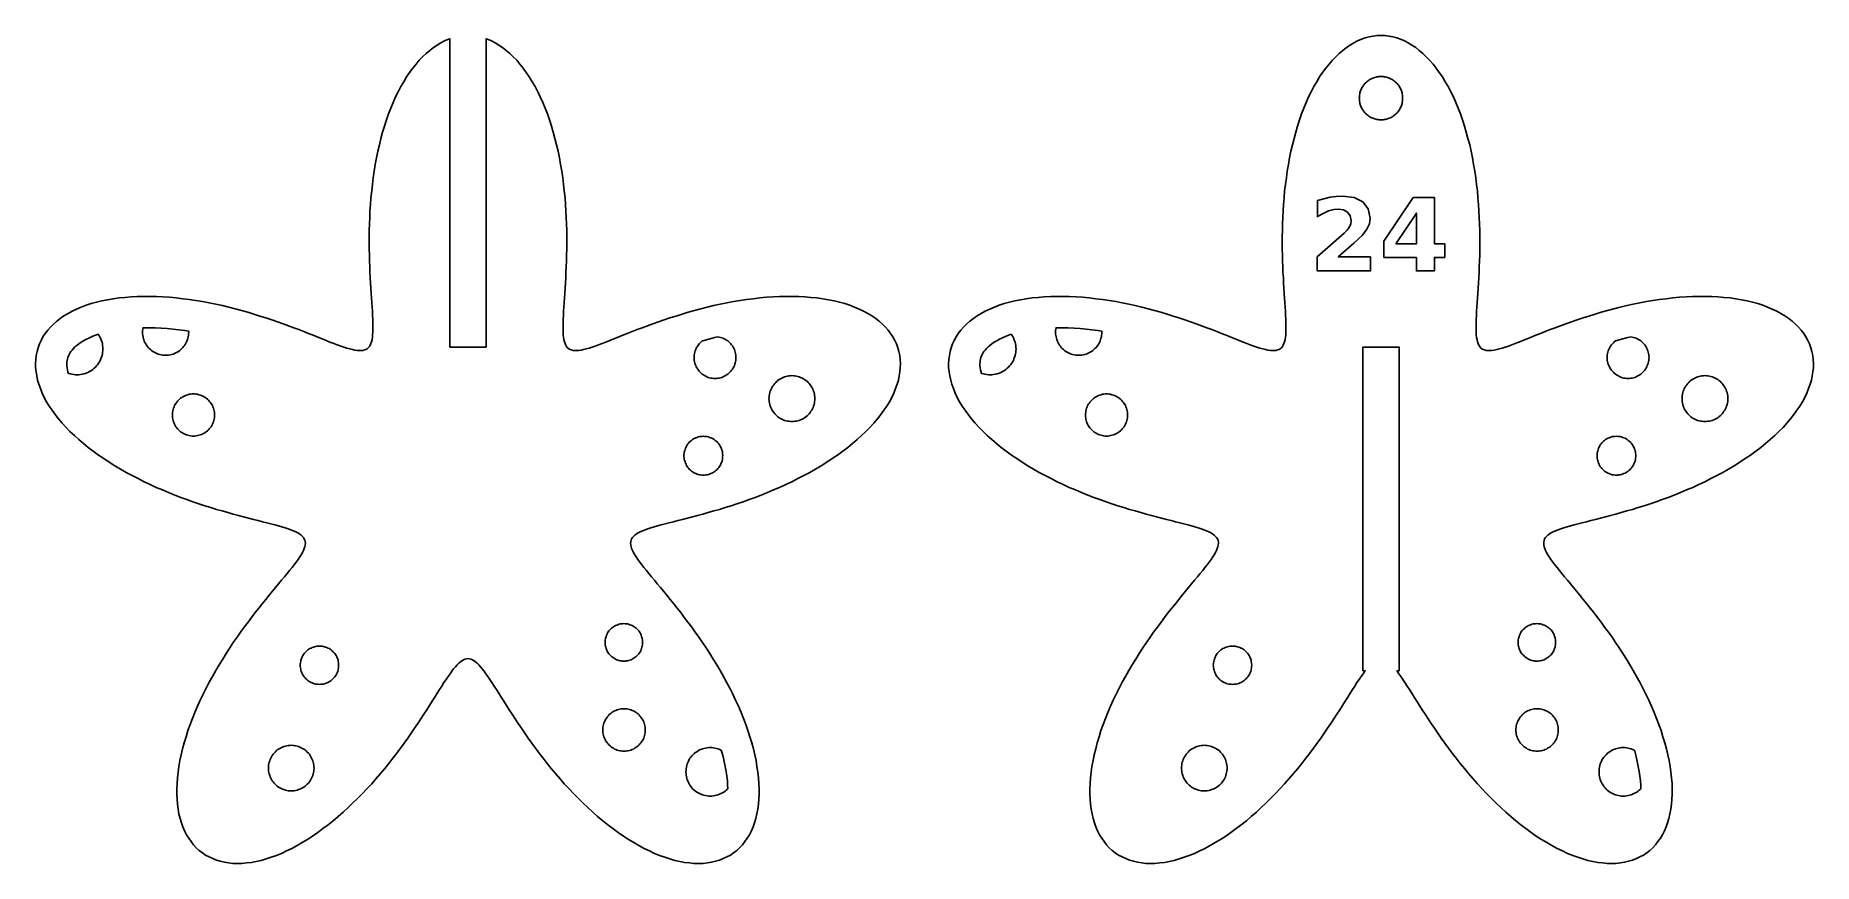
# Model space of a CAD drawing. Header units: millimetres. Extents: x -36 to 112, y -31 to 38.
import ezdxf

# ---------------------------------------------------------------- set-up
doc = ezdxf.new("R2010")
doc.units = ezdxf.units.MM
doc.layers.add('CUT', color=1, linetype='Continuous')
doc.layers.add('ENGRAVE', color=7, linetype='Continuous')

msp = doc.modelspace()

# ---------------------------------------------------------------- linework, layer by layer
at = {"layer": 'CUT'}
for points in [[(24.84, -0.43), (24.33, -0.64), (23.83, -0.83), (23.32, -1.02), (22.82, -1.2), (22.32, -1.37), (21.83, -1.53), (21.34, -1.68), (20.86, -1.83), (20.39, -1.96), (19.93, -2.1), (19.48, -2.22), (19.04, -2.34), (18.62, -2.45), (18.2, -2.56), (17.8, -2.66), (17.42, -2.76), (17.04, -2.85), (16.69, -2.94), (16.35, -3.03), (16.03, -3.12), (15.72, -3.2), (15.44, -3.28), (15.17, -3.36), (14.92, -3.45), (14.69, -3.53), (14.48, -3.61), (14.29, -3.7), (14.12, -3.78), (13.97, -3.87), (13.84, -3.97), (13.73, -4.07), (13.64, -4.17), (13.58, -4.28), (13.53, -4.4), (13.5, -4.52), (13.49, -4.65), (13.5, -4.78), (13.53, -4.93), (13.58, -5.08), (13.65, -5.24), (13.74, -5.41), (13.84, -5.59), (13.96, -5.78), (14.1, -5.98), (14.25, -6.2), (14.42, -6.42), (14.6, -6.65), (14.8, -6.9), (15.01, -7.16), (15.23, -7.43), (15.47, -7.71), (15.71, -8.01), (15.97, -8.31), (16.23, -8.63), (16.5, -8.96), (16.78, -9.3), (17.07, -9.66), (17.36, -10.02), (17.65, -10.4), (17.95, -10.79), (18.25, -11.19), (18.56, -11.6), (18.86, -12.02), (19.16, -12.44), (19.47, -12.88), (19.77, -13.33), (20.06, -13.79), (20.35, -14.25), (20.64, -14.72), (20.92, -15.2), (21.2, -15.69), (21.46, -16.17), (21.72, -16.67), (21.97, -17.17), (22.21, -17.67), (22.44, -18.17), (22.66, -18.68), (22.86, -19.18), (23.05, -19.69), (23.23, -20.19), (23.39, -20.7), (23.54, -21.2), (23.68, -21.7), (23.8, -22.19), (23.9, -22.68), (23.98, -23.16), (24.05, -23.64), (24.11, -24.11), (24.14, -24.57), (24.16, -25.02), (24.16, -25.46), (24.14, -25.89), (24.1, -26.3), (24.05, -26.71), (23.98, -27.1), (23.89, -27.48), (23.78, -27.84), (23.65, -28.19), (23.51, -28.52), (23.35, -28.83), (23.17, -29.13), (22.98, -29.41), (22.77, -29.67), (22.54, -29.91), (22.3, -30.14), (22.04, -30.34), (21.77, -30.52), (21.48, -30.68), (21.18, -30.82), (20.87, -30.94), (20.55, -31.04), (20.21, -31.12), (19.86, -31.17), (19.5, -31.21), (19.13, -31.22), (18.75, -31.21), (18.37, -31.18), (17.97, -31.13), (17.57, -31.05), (17.16, -30.96), (16.75, -30.84), (16.33, -30.71), (15.9, -30.55), (15.48, -30.38), (15.05, -30.18), (14.62, -29.97), (14.18, -29.74), (13.75, -29.49), (13.32, -29.22), (12.89, -28.94), (12.46, -28.65), (12.03, -28.33), (11.6, -28.01), (11.18, -27.67), (10.76, -27.32), (10.35, -26.96), (9.94, -26.58), (9.54, -26.2), (9.14, -25.81), (8.75, -25.41), (8.37, -25.01), (7.99, -24.6), (7.62, -24.18), (7.26, -23.76), (6.91, -23.34), (6.57, -22.92), (6.24, -22.49), (5.91, -22.07), (5.6, -21.65), (5.29, -21.23), (5, -20.82), (4.71, -20.41), (4.43, -20), (4.17, -19.61), (3.91, -19.22), (3.66, -18.83), (3.42, -18.46), (3.19, -18.1), (2.97, -17.75), (2.76, -17.42), (2.55, -17.09), (2.36, -16.78), (2.17, -16.49), (1.99, -16.21), (1.82, -15.94), (1.65, -15.7), (1.49, -15.47), (1.33, -15.26), (1.19, -15.06), (1.04, -14.89), (0.9, -14.74), (0.77, -14.6), (0.63, -14.49), (0.5, -14.39), (0.37, -14.32), (0.25, -14.27), (0.12, -14.23), (0, -14.22), (-0.12, -14.23), (-0.25, -14.27), (-0.37, -14.32), (-0.5, -14.39), (-0.63, -14.49), (-0.77, -14.6), (-0.9, -14.74), (-1.04, -14.89), (-1.19, -15.06), (-1.33, -15.26), (-1.49, -15.47), (-1.65, -15.7), (-1.82, -15.94), (-1.99, -16.21), (-2.17, -16.49), (-2.36, -16.78), (-2.55, -17.09), (-2.76, -17.42), (-2.97, -17.75), (-3.19, -18.1), (-3.42, -18.46), (-3.66, -18.83), (-3.91, -19.22), (-4.17, -19.61), (-4.43, -20), (-4.71, -20.41), (-5, -20.82), (-5.29, -21.23), (-5.6, -21.65), (-5.91, -22.07), (-6.24, -22.49), (-6.57, -22.92), (-6.91, -23.34), (-7.26, -23.76), (-7.62, -24.18), (-7.99, -24.6), (-8.37, -25.01), (-8.75, -25.41), (-9.14, -25.81), (-9.54, -26.2), (-9.94, -26.58), (-10.35, -26.96), (-10.76, -27.32), (-11.18, -27.67), (-11.6, -28.01), (-12.03, -28.33), (-12.46, -28.65), (-12.89, -28.94), (-13.32, -29.22), (-13.75, -29.49), (-14.18, -29.74), (-14.62, -29.97), (-15.05, -30.18), (-15.48, -30.38), (-15.9, -30.55), (-16.33, -30.71), (-16.75, -30.84), (-17.16, -30.96), (-17.57, -31.05), (-17.97, -31.13), (-18.37, -31.18), (-18.75, -31.21), (-19.13, -31.22), (-19.5, -31.21), (-19.86, -31.17), (-20.21, -31.12), (-20.55, -31.04), (-20.87, -30.94), (-21.18, -30.82), (-21.48, -30.68), (-21.77, -30.52), (-22.04, -30.34), (-22.3, -30.14), (-22.54, -29.91), (-22.77, -29.67), (-22.98, -29.41), (-23.17, -29.13), (-23.35, -28.83), (-23.51, -28.52), (-23.65, -28.19), (-23.78, -27.84), (-23.89, -27.48), (-23.98, -27.1), (-24.05, -26.71), (-24.1, -26.3), (-24.14, -25.89), (-24.16, -25.46), (-24.16, -25.02), (-24.14, -24.57), (-24.11, -24.11), (-24.05, -23.64), (-23.98, -23.16), (-23.9, -22.68), (-23.8, -22.19), (-23.68, -21.7), (-23.54, -21.2), (-23.39, -20.7), (-23.23, -20.19), (-23.05, -19.69), (-22.86, -19.18), (-22.66, -18.68), (-22.44, -18.17), (-22.21, -17.67), (-21.97, -17.17), (-21.72, -16.67), (-21.46, -16.17), (-21.2, -15.69), (-20.92, -15.2), (-20.64, -14.72), (-20.35, -14.25), (-20.06, -13.79), (-19.77, -13.33), (-19.47, -12.88), (-19.16, -12.44), (-18.86, -12.02), (-18.56, -11.6), (-18.25, -11.19), (-17.95, -10.79), (-17.65, -10.4), (-17.36, -10.02), (-17.07, -9.66), (-16.78, -9.3), (-16.5, -8.96), (-16.23, -8.63), (-15.97, -8.31), (-15.71, -8.01), (-15.47, -7.71), (-15.23, -7.43), (-15.01, -7.16), (-14.8, -6.9), (-14.6, -6.65), (-14.42, -6.42), (-14.25, -6.2), (-14.1, -5.98), (-13.96, -5.78), (-13.84, -5.59), (-13.74, -5.41), (-13.65, -5.24), (-13.58, -5.08), (-13.53, -4.93), (-13.5, -4.78), (-13.49, -4.65), (-13.5, -4.52), (-13.53, -4.4), (-13.58, -4.28), (-13.64, -4.17), (-13.73, -4.07), (-13.84, -3.97), (-13.97, -3.87), (-14.12, -3.78), (-14.29, -3.7), (-14.48, -3.61), (-14.69, -3.53), (-14.92, -3.45), (-15.17, -3.36), (-15.44, -3.28), (-15.72, -3.2), (-16.03, -3.12), (-16.35, -3.03), (-16.69, -2.94), (-17.04, -2.85), (-17.42, -2.76), (-17.8, -2.66), (-18.2, -2.56), (-18.62, -2.45), (-19.04, -2.34), (-19.48, -2.22), (-19.93, -2.1), (-20.39, -1.96), (-20.86, -1.83), (-21.34, -1.68), (-21.83, -1.53), (-22.32, -1.37), (-22.82, -1.2), (-23.32, -1.02), (-23.83, -0.83), (-24.33, -0.64), (-24.84, -0.43), (-25.35, -0.22), (-25.86, 0), (-26.37, 0.23), (-26.87, 0.47), (-27.37, 0.72), (-27.87, 0.97), (-28.35, 1.24), (-28.83, 1.51), (-29.31, 1.79), (-29.77, 2.08), (-30.22, 2.38), (-30.66, 2.68), (-31.09, 2.99), (-31.51, 3.31), (-31.91, 3.64), (-32.29, 3.97), (-32.66, 4.3), (-33.02, 4.64), (-33.35, 4.98), (-33.67, 5.33), (-33.97, 5.68), (-34.25, 6.04), (-34.51, 6.4), (-34.74, 6.75), (-34.96, 7.11), (-35.16, 7.47), (-35.33, 7.83), (-35.48, 8.19), (-35.6, 8.55), (-35.71, 8.9), (-35.78, 9.25), (-35.84, 9.6), (-35.87, 9.95), (-35.88, 10.29), (-35.86, 10.62), (-35.82, 10.95), (-35.75, 11.27), (-35.66, 11.59), (-35.55, 11.9), (-35.42, 12.19), (-35.26, 12.48), (-35.07, 12.77), (-34.87, 13.04), (-34.64, 13.3), (-34.39, 13.55), (-34.12, 13.78), (-33.83, 14.01), (-33.52, 14.23), (-33.18, 14.43), (-32.83, 14.62), (-32.47, 14.8), (-32.08, 14.96), (-31.68, 15.11), (-31.26, 15.25), (-30.82, 15.37), (-30.38, 15.48), (-29.91, 15.57), (-29.44, 15.65), (-28.95, 15.72), (-28.46, 15.77), (-27.95, 15.81), (-27.44, 15.84), (-26.91, 15.85), (-26.38, 15.85), (-25.85, 15.84), (-25.31, 15.81), (-24.76, 15.78), (-24.22, 15.73), (-23.67, 15.66), (-23.12, 15.59), (-22.57, 15.51), (-22.02, 15.42), (-21.47, 15.31), (-20.92, 15.2), (-20.38, 15.08), (-19.84, 14.95), (-19.31, 14.82), (-18.79, 14.68), (-18.27, 14.53), (-17.76, 14.38), (-17.26, 14.22), (-16.76, 14.07), (-16.28, 13.9), (-15.81, 13.74), (-15.34, 13.58), (-14.89, 13.41), (-14.46, 13.25), (-14.03, 13.09), (-13.62, 12.93), (-13.22, 12.77), (-12.84, 12.62), (-12.47, 12.47), (-12.11, 12.33), (-11.77, 12.19), (-11.45, 12.06), (-11.14, 11.94), (-10.84, 11.83), (-10.56, 11.73), (-10.3, 11.64), (-10.05, 11.56), (-9.81, 11.49), (-9.59, 11.43), (-9.39, 11.39), (-9.2, 11.36), (-9.03, 11.35), (-8.87, 11.35), (-8.72, 11.36), (-8.59, 11.4), (-8.47, 11.44), (-8.36, 11.51), (-8.27, 11.59), (-8.18, 11.69), (-8.11, 11.8), (-8.05, 11.94), (-8, 12.09), (-7.96, 12.26), (-7.93, 12.45), (-7.91, 12.66), (-7.89, 12.88), (-7.89, 13.13), (-7.89, 13.39), (-7.89, 13.67), (-7.9, 13.97), (-7.92, 14.28), (-7.93, 14.61), (-7.96, 14.96), (-7.98, 15.33), (-8.01, 15.71), (-8.03, 16.11), (-8.06, 16.52), (-8.08, 16.95), (-8.11, 17.39), (-8.13, 17.84), (-8.15, 18.31), (-8.17, 18.79), (-8.18, 19.28), (-8.19, 19.78), (-8.2, 20.29), (-8.2, 20.81), (-8.19, 21.33), (-8.17, 21.86), (-8.15, 22.4), (-8.13, 22.95), (-8.09, 23.49), (-8.05, 24.04), (-7.99, 24.6), (-7.93, 25.15), (-7.86, 25.7), (-7.78, 26.25), (-7.69, 26.8), (-7.58, 27.35), (-7.47, 27.89), (-7.35, 28.43), (-7.22, 28.96), (-7.08, 29.48), (-6.92, 29.99), (-6.76, 30.5), (-6.59, 30.99), (-6.4, 31.47), (-6.21, 31.94), (-6, 32.4), (-5.79, 32.84), (-5.57, 33.26), (-5.33, 33.67), (-5.09, 34.06), (-4.84, 34.44), (-4.58, 34.79), (-4.31, 35.13), (-4.04, 35.45), (-3.76, 35.74), (-3.47, 36.02), (-3.17, 36.27), (-2.87, 36.5), (-2.57, 36.71), (-2.26, 36.89), (-1.94, 37.05), (-1.62, 37.19), (-1.5, 37.23), (-1.5, 11.64), (1.5, 11.64), (1.5, 37.23), (1.62, 37.19), (1.94, 37.05), (2.26, 36.89), (2.57, 36.71), (2.87, 36.5), (3.17, 36.27), (3.47, 36.02), (3.76, 35.74), (4.04, 35.45), (4.31, 35.13), (4.58, 34.79), (4.84, 34.44), (5.09, 34.06), (5.33, 33.67), (5.57, 33.26), (5.79, 32.84), (6, 32.4), (6.21, 31.94), (6.4, 31.47), (6.59, 30.99), (6.76, 30.5), (6.92, 29.99), (7.08, 29.48), (7.22, 28.96), (7.35, 28.43), (7.47, 27.89), (7.58, 27.35), (7.69, 26.8), (7.78, 26.25), (7.86, 25.7), (7.93, 25.15), (7.99, 24.6), (8.05, 24.04), (8.09, 23.49), (8.13, 22.95), (8.15, 22.4), (8.17, 21.86), (8.19, 21.33), (8.2, 20.81), (8.2, 20.29), (8.19, 19.78), (8.18, 19.28), (8.17, 18.79), (8.15, 18.31), (8.13, 17.84), (8.11, 17.39), (8.08, 16.95), (8.06, 16.52), (8.03, 16.11), (8.01, 15.71), (7.98, 15.33), (7.96, 14.96), (7.93, 14.61), (7.92, 14.28), (7.9, 13.97), (7.89, 13.67), (7.89, 13.39), (7.89, 13.13), (7.89, 12.88), (7.91, 12.66), (7.93, 12.45), (7.96, 12.26), (8, 12.09), (8.05, 11.94), (8.11, 11.8), (8.18, 11.69), (8.27, 11.59), (8.36, 11.51), (8.47, 11.44), (8.59, 11.4), (8.72, 11.36), (8.87, 11.35), (9.03, 11.35), (9.2, 11.36), (9.39, 11.39), (9.59, 11.43), (9.81, 11.49), (10.05, 11.56), (10.3, 11.64), (10.56, 11.73), (10.84, 11.83), (11.14, 11.94), (11.45, 12.06), (11.77, 12.19), (12.11, 12.33), (12.47, 12.47), (12.84, 12.62), (13.22, 12.77), (13.62, 12.93), (14.03, 13.09), (14.46, 13.25), (14.89, 13.41), (15.34, 13.58), (15.81, 13.74), (16.28, 13.9), (16.76, 14.07), (17.26, 14.22), (17.76, 14.38), (18.27, 14.53), (18.79, 14.68), (19.31, 14.82), (19.84, 14.95), (20.38, 15.08), (20.92, 15.2), (21.47, 15.31), (22.02, 15.42), (22.57, 15.51), (23.12, 15.59), (23.67, 15.66), (24.22, 15.73), (24.76, 15.78), (25.31, 15.81), (25.85, 15.84), (26.38, 15.85), (26.91, 15.85), (27.44, 15.84), (27.95, 15.81), (28.46, 15.77), (28.95, 15.72), (29.44, 15.65), (29.91, 15.57), (30.38, 15.48), (30.82, 15.37), (31.26, 15.25), (31.68, 15.11), (32.08, 14.96), (32.47, 14.8), (32.83, 14.62), (33.18, 14.43), (33.52, 14.23), (33.83, 14.01), (34.12, 13.78), (34.39, 13.55), (34.64, 13.3), (34.87, 13.04), (35.07, 12.77), (35.26, 12.48), (35.42, 12.19), (35.55, 11.9), (35.66, 11.59), (35.75, 11.27), (35.82, 10.95), (35.86, 10.62), (35.88, 10.29), (35.87, 9.95), (35.84, 9.6), (35.78, 9.25), (35.71, 8.9), (35.6, 8.55), (35.48, 8.19), (35.33, 7.83), (35.16, 7.47), (34.96, 7.11), (34.74, 6.75), (34.51, 6.4), (34.25, 6.04), (33.97, 5.68), (33.67, 5.33), (33.35, 4.98), (33.02, 4.64), (32.66, 4.3), (32.29, 3.97), (31.91, 3.64), (31.51, 3.31), (31.09, 2.99), (30.66, 2.68), (30.22, 2.38), (29.77, 2.08), (29.31, 1.79), (28.83, 1.51), (28.35, 1.24), (27.87, 0.97), (27.37, 0.72), (26.87, 0.47), (26.37, 0.23), (25.86, 0), (25.35, -0.22), (24.84, -0.43)], [(100.09, -0.64), (99.58, -0.83), (99.08, -1.02), (98.57, -1.2), (98.08, -1.37), (97.58, -1.53), (97.1, -1.68), (96.62, -1.83), (96.15, -1.96), (95.69, -2.1), (95.24, -2.22), (94.8, -2.34), (94.37, -2.45), (93.96, -2.56), (93.56, -2.66), (93.17, -2.76), (92.8, -2.85), (92.44, -2.94), (92.11, -3.03), (91.78, -3.12), (91.48, -3.2), (91.19, -3.28), (90.93, -3.36), (90.68, -3.45), (90.45, -3.53), (90.24, -3.61), (90.05, -3.7), (89.88, -3.78), (89.73, -3.87), (89.6, -3.97), (89.49, -4.07), (89.4, -4.17), (89.33, -4.28), (89.28, -4.4), (89.25, -4.52), (89.25, -4.65), (89.26, -4.78), (89.29, -4.93), (89.34, -5.08), (89.4, -5.24), (89.49, -5.41), (89.59, -5.59), (89.71, -5.78), (89.85, -5.98), (90, -6.2), (90.17, -6.42), (90.36, -6.65), (90.55, -6.9), (90.76, -7.16), (90.99, -7.43), (91.22, -7.71), (91.47, -8.01), (91.72, -8.31), (91.98, -8.63), (92.26, -8.96), (92.54, -9.3), (92.82, -9.66), (93.11, -10.02), (93.41, -10.4), (93.71, -10.79), (94.01, -11.19), (94.31, -11.6), (94.62, -12.02), (94.92, -12.44), (95.22, -12.88), (95.52, -13.33), (95.82, -13.79), (96.11, -14.25), (96.4, -14.72), (96.68, -15.2), (96.95, -15.69), (97.22, -16.17), (97.48, -16.67), (97.73, -17.17), (97.97, -17.67), (98.19, -18.17), (98.41, -18.68), (98.62, -19.18), (98.81, -19.69), (98.99, -20.19), (99.15, -20.7), (99.3, -21.2), (99.43, -21.7), (99.55, -22.19), (99.65, -22.68), (99.74, -23.16), (99.81, -23.64), (99.86, -24.11), (99.9, -24.57), (99.91, -25.02), (99.91, -25.46), (99.89, -25.89), (99.86, -26.3), (99.8, -26.71), (99.73, -27.1), (99.64, -27.48), (99.53, -27.84), (99.41, -28.19), (99.27, -28.52), (99.1, -28.83), (98.93, -29.13), (98.73, -29.41), (98.52, -29.67), (98.3, -29.91), (98.05, -30.14), (97.8, -30.34), (97.52, -30.52), (97.24, -30.68), (96.94, -30.82), (96.63, -30.94), (96.3, -31.04), (95.96, -31.12), (95.61, -31.17), (95.25, -31.21), (94.89, -31.22), (94.51, -31.21), (94.12, -31.18), (93.73, -31.13), (93.32, -31.05), (92.91, -30.96), (92.5, -30.84), (92.08, -30.71), (91.66, -30.55), (91.23, -30.38), (90.8, -30.18), (90.37, -29.97), (89.94, -29.74), (89.51, -29.49), (89.07, -29.22), (88.64, -28.94), (88.21, -28.65), (87.78, -28.33), (87.36, -28.01), (86.93, -27.67), (86.52, -27.32), (86.1, -26.96), (85.69, -26.58), (85.29, -26.2), (84.89, -25.81), (84.5, -25.41), (84.12, -25.01), (83.75, -24.6), (83.38, -24.18), (83.02, -23.76), (82.67, -23.34), (82.33, -22.92), (81.99, -22.49), (81.67, -22.07), (81.35, -21.65), (81.05, -21.23), (80.75, -20.82), (80.47, -20.41), (80.19, -20), (79.92, -19.61), (79.66, -19.22), (79.42, -18.83), (79.18, -18.46), (78.95, -18.1), (78.73, -17.75), (78.51, -17.42), (78.31, -17.09), (78.11, -16.78), (77.93, -16.49), (77.74, -16.21), (77.57, -15.94), (77.4, -15.7), (77.24, -15.47), (77.09, -15.26), (77.07, -15.22), (77.25, -15.22), (77.25, 11.64), (74.25, 11.64), (74.25, -15.22), (74.44, -15.22), (74.42, -15.26), (74.27, -15.47), (74.1, -15.7), (73.94, -15.94), (73.76, -16.21), (73.58, -16.49), (73.4, -16.78), (73.2, -17.09), (73, -17.42), (72.78, -17.75), (72.56, -18.1), (72.33, -18.46), (72.09, -18.83), (71.85, -19.22), (71.59, -19.61), (71.32, -20), (71.04, -20.41), (70.76, -20.82), (70.46, -21.23), (70.16, -21.65), (69.84, -22.07), (69.52, -22.49), (69.18, -22.92), (68.84, -23.34), (68.49, -23.76), (68.13, -24.18), (67.76, -24.6), (67.39, -25.01), (67, -25.41), (66.61, -25.81), (66.22, -26.2), (65.82, -26.58), (65.41, -26.96), (64.99, -27.32), (64.58, -27.67), (64.15, -28.01), (63.73, -28.33), (63.3, -28.65), (62.87, -28.94), (62.44, -29.22), (62, -29.49), (61.57, -29.74), (61.14, -29.97), (60.71, -30.18), (60.28, -30.38), (59.85, -30.55), (59.43, -30.71), (59.01, -30.84), (58.59, -30.96), (58.19, -31.05), (57.78, -31.13), (57.39, -31.18), (57, -31.21), (56.62, -31.22), (56.25, -31.21), (55.9, -31.17), (55.55, -31.12), (55.21, -31.04), (54.88, -30.94), (54.57, -30.82), (54.27, -30.68), (53.98, -30.52), (53.71, -30.34), (53.46, -30.14), (53.21, -29.91), (52.99, -29.67), (52.78, -29.41), (52.58, -29.13), (52.4, -28.83), (52.24, -28.52), (52.1, -28.19), (51.98, -27.84), (51.87, -27.48), (51.78, -27.1), (51.71, -26.71), (51.65, -26.3), (51.62, -25.89), (51.6, -25.46), (51.6, -25.02), (51.61, -24.57), (51.65, -24.11), (51.7, -23.64), (51.77, -23.16), (51.86, -22.68), (51.96, -22.19), (52.08, -21.7), (52.21, -21.2), (52.36, -20.7), (52.52, -20.19), (52.7, -19.69), (52.89, -19.18), (53.1, -18.68), (53.32, -18.17), (53.54, -17.67), (53.78, -17.17), (54.03, -16.67), (54.29, -16.17), (54.56, -15.69), (54.83, -15.2), (55.11, -14.72), (55.4, -14.25), (55.69, -13.79), (55.99, -13.33), (56.29, -12.88), (56.59, -12.44), (56.89, -12.02), (57.2, -11.6), (57.5, -11.19), (57.8, -10.79), (58.1, -10.4), (58.4, -10.02), (58.69, -9.66), (58.97, -9.3), (59.25, -8.96), (59.52, -8.63), (59.79, -8.31), (60.04, -8.01), (60.29, -7.71), (60.52, -7.43), (60.75, -7.16), (60.96, -6.9), (61.15, -6.65), (61.34, -6.42), (61.5, -6.2), (61.66, -5.98), (61.79, -5.78), (61.92, -5.59), (62.02, -5.41), (62.11, -5.24), (62.17, -5.08), (62.22, -4.93), (62.25, -4.78), (62.26, -4.65), (62.26, -4.52), (62.23, -4.4), (62.18, -4.28), (62.11, -4.17), (62.02, -4.07), (61.91, -3.97), (61.78, -3.87), (61.63, -3.78), (61.46, -3.7), (61.27, -3.61), (61.06, -3.53), (60.83, -3.45), (60.58, -3.36), (60.32, -3.28), (60.03, -3.2), (59.73, -3.12), (59.4, -3.03), (59.07, -2.94), (58.71, -2.85), (58.34, -2.76), (57.95, -2.66), (57.55, -2.56), (57.14, -2.45), (56.71, -2.34), (56.27, -2.22), (55.82, -2.1), (55.36, -1.96), (54.89, -1.83), (54.41, -1.68), (53.93, -1.53), (53.43, -1.37), (52.94, -1.2), (52.43, -1.02), (51.93, -0.83), (51.42, -0.64), (50.91, -0.43), (50.4, -0.22), (49.89, 0), (49.39, 0.23), (48.88, 0.47), (48.38, 0.72), (47.89, 0.97), (47.4, 1.24), (46.92, 1.51), (46.45, 1.79), (45.98, 2.08), (45.53, 2.38), (45.09, 2.68), (44.66, 2.99), (44.25, 3.31), (43.85, 3.64), (43.46, 3.97), (43.09, 4.3), (42.74, 4.64), (42.4, 4.98), (42.08, 5.33), (41.78, 5.68), (41.51, 6.04), (41.25, 6.4), (41.01, 6.75), (40.79, 7.11), (40.6, 7.47), (40.43, 7.83), (40.28, 8.19), (40.15, 8.55), (40.05, 8.9), (39.97, 9.25), (39.92, 9.6), (39.88, 9.95), (39.88, 10.29), (39.89, 10.62), (39.94, 10.95), (40, 11.27), (40.09, 11.59), (40.2, 11.9), (40.34, 12.19), (40.5, 12.48), (40.68, 12.77), (40.89, 13.04), (41.12, 13.3), (41.37, 13.55), (41.64, 13.78), (41.93, 14.01), (42.24, 14.23), (42.57, 14.43), (42.92, 14.62), (43.29, 14.8), (43.68, 14.96), (44.08, 15.11), (44.5, 15.25), (44.93, 15.37), (45.38, 15.48), (45.84, 15.57), (46.31, 15.65), (46.8, 15.72), (47.3, 15.77), (47.8, 15.81), (48.32, 15.84), (48.84, 15.85), (49.37, 15.85), (49.91, 15.84), (50.45, 15.81), (50.99, 15.78), (51.54, 15.73), (52.09, 15.66), (52.64, 15.59), (53.19, 15.51), (53.74, 15.42), (54.29, 15.31), (54.83, 15.2), (55.37, 15.08), (55.91, 14.95), (56.44, 14.82), (56.97, 14.68), (57.49, 14.53), (58, 14.38), (58.5, 14.22), (58.99, 14.07), (59.48, 13.9), (59.95, 13.74), (60.41, 13.58), (60.86, 13.41), (61.3, 13.25), (61.72, 13.09), (62.13, 12.93), (62.53, 12.77), (62.92, 12.62), (63.29, 12.47), (63.64, 12.33), (63.98, 12.19), (64.31, 12.06), (64.62, 11.94), (64.91, 11.83), (65.19, 11.73), (65.46, 11.64), (65.71, 11.56), (65.94, 11.49), (66.16, 11.43), (66.36, 11.39), (66.55, 11.36), (66.73, 11.35), (66.89, 11.35), (67.03, 11.36), (67.17, 11.4), (67.29, 11.44), (67.39, 11.51), (67.49, 11.59), (67.57, 11.69), (67.64, 11.8), (67.7, 11.94), (67.75, 12.09), (67.79, 12.26), (67.82, 12.45), (67.85, 12.66), (67.86, 12.88), (67.87, 13.13), (67.87, 13.39), (67.86, 13.67), (67.85, 13.97), (67.84, 14.28), (67.82, 14.61), (67.8, 14.96), (67.77, 15.33), (67.75, 15.71), (67.72, 16.11), (67.7, 16.52), (67.67, 16.95), (67.65, 17.39), (67.62, 17.84), (67.6, 18.31), (67.59, 18.79), (67.57, 19.28), (67.56, 19.78), (67.56, 20.29), (67.56, 20.81), (67.57, 21.33), (67.58, 21.86), (67.6, 22.4), (67.63, 22.95), (67.67, 23.49), (67.71, 24.04), (67.76, 24.6), (67.83, 25.15), (67.9, 25.7), (67.98, 26.25), (68.07, 26.8), (68.17, 27.35), (68.28, 27.89), (68.4, 28.43), (68.54, 28.96), (68.68, 29.48), (68.83, 29.99), (68.99, 30.5), (69.17, 30.99), (69.35, 31.47), (69.55, 31.94), (69.75, 32.4), (69.96, 32.84), (70.19, 33.26), (70.42, 33.67), (70.66, 34.06), (70.91, 34.44), (71.17, 34.79), (71.44, 35.13), (71.72, 35.45), (72, 35.74), (72.29, 36.02), (72.58, 36.27), (72.88, 36.5), (73.19, 36.71), (73.5, 36.89), (73.81, 37.05), (74.13, 37.19), (74.45, 37.3), (74.78, 37.39), (75.1, 37.45), (75.43, 37.49), (75.75, 37.5), (76.08, 37.49), (76.41, 37.45), (76.73, 37.39), (77.06, 37.3), (77.38, 37.19), (77.7, 37.05), (78.01, 36.89), (78.32, 36.71), (78.63, 36.5), (78.93, 36.27), (79.22, 36.02), (79.51, 35.74), (79.79, 35.45), (80.07, 35.13), (80.34, 34.79), (80.59, 34.44), (80.85, 34.06), (81.09, 33.67), (81.32, 33.26), (81.54, 32.84), (81.76, 32.4), (81.96, 31.94), (82.16, 31.47), (82.34, 30.99), (82.52, 30.5), (82.68, 29.99), (82.83, 29.48), (82.97, 28.96), (83.11, 28.43), (83.23, 27.89), (83.34, 27.35), (83.44, 26.8), (83.53, 26.25), (83.61, 25.7), (83.68, 25.15), (83.75, 24.6), (83.8, 24.04), (83.84, 23.49), (83.88, 22.95), (83.91, 22.4), (83.93, 21.86), (83.94, 21.33), (83.95, 20.81), (83.95, 20.29), (83.95, 19.78), (83.94, 19.28), (83.92, 18.79), (83.91, 18.31), (83.89, 17.84), (83.86, 17.39), (83.84, 16.95), (83.81, 16.52), (83.79, 16.11), (83.76, 15.71), (83.73, 15.33), (83.71, 14.96), (83.69, 14.61), (83.67, 14.28), (83.66, 13.97), (83.65, 13.67), (83.64, 13.39), (83.64, 13.13), (83.65, 12.88), (83.66, 12.66), (83.69, 12.45), (83.72, 12.26), (83.76, 12.09), (83.81, 11.94), (83.87, 11.8), (83.94, 11.69), (84.02, 11.59), (84.12, 11.51), (84.22, 11.44), (84.34, 11.4), (84.47, 11.36), (84.62, 11.35), (84.78, 11.35), (84.96, 11.36), (85.14, 11.39), (85.35, 11.43), (85.57, 11.49), (85.8, 11.56), (86.05, 11.64), (86.32, 11.73), (86.6, 11.83), (86.89, 11.94), (87.2, 12.06), (87.53, 12.19), (87.87, 12.33), (88.22, 12.47), (88.59, 12.62), (88.98, 12.77), (89.38, 12.93), (89.79, 13.09), (90.21, 13.25), (90.65, 13.41), (91.1, 13.58), (91.56, 13.74), (92.03, 13.9), (92.52, 14.07), (93.01, 14.22), (93.51, 14.38), (94.02, 14.53), (94.54, 14.68), (95.07, 14.82), (95.6, 14.95), (96.14, 15.08), (96.68, 15.2), (97.22, 15.31), (97.77, 15.42), (98.32, 15.51), (98.87, 15.59), (99.42, 15.66), (99.97, 15.73), (100.52, 15.78), (101.06, 15.81), (101.6, 15.84), (102.14, 15.85), (102.67, 15.85), (103.19, 15.84), (103.71, 15.81), (104.21, 15.77), (104.71, 15.72), (105.19, 15.65), (105.67, 15.57), (106.13, 15.48), (106.58, 15.37), (107.01, 15.25), (107.43, 15.11), (107.83, 14.96), (108.22, 14.8), (108.59, 14.62), (108.94, 14.43), (109.27, 14.23), (109.58, 14.01), (109.87, 13.78), (110.14, 13.55), (110.39, 13.3), (110.62, 13.04), (110.83, 12.77), (111.01, 12.48), (111.17, 12.19), (111.31, 11.9), (111.42, 11.59), (111.51, 11.27), (111.57, 10.95), (111.61, 10.62), (111.63, 10.29), (111.63, 9.95), (111.59, 9.6), (111.54, 9.25), (111.46, 8.9), (111.36, 8.55), (111.23, 8.19), (111.08, 7.83), (110.91, 7.47), (110.72, 7.11), (110.5, 6.75), (110.26, 6.4), (110, 6.04), (109.72, 5.68), (109.43, 5.33), (109.11, 4.98), (108.77, 4.64), (108.42, 4.3), (108.05, 3.97), (107.66, 3.64), (107.26, 3.31), (106.85, 2.99), (106.42, 2.68), (105.98, 2.38), (105.52, 2.08), (105.06, 1.79), (104.59, 1.51), (104.11, 1.24), (103.62, 0.97), (103.13, 0.72), (102.63, 0.47), (102.12, 0.23), (101.62, 0), (101.11, -0.22), (100.6, -0.43), (100.09, -0.64)], [(77.55, 32.39), (77.55, 32.48), (77.54, 32.56), (77.52, 32.65), (77.5, 32.74), (77.48, 32.82), (77.45, 32.91), (77.42, 32.99), (77.38, 33.07), (77.34, 33.15), (77.3, 33.23), (77.25, 33.3), (77.2, 33.37), (77.15, 33.44), (77.09, 33.51), (77.03, 33.57), (76.96, 33.63), (76.9, 33.69), (76.83, 33.75), (76.75, 33.8), (76.68, 33.84), (76.6, 33.89), (76.52, 33.93), (76.44, 33.96), (76.36, 33.99), (76.28, 34.02), (76.19, 34.05), (76.11, 34.07), (76.02, 34.08), (75.93, 34.09), (75.84, 34.1), (75.75, 34.1), (75.67, 34.1), (75.58, 34.09), (75.49, 34.08), (75.4, 34.07), (75.32, 34.05), (75.23, 34.02), (75.15, 33.99), (75.07, 33.96), (74.99, 33.93), (74.91, 33.89), (74.83, 33.84), (74.75, 33.8), (74.68, 33.75), (74.61, 33.69), (74.55, 33.63), (74.48, 33.57), (74.42, 33.51), (74.36, 33.44), (74.31, 33.37), (74.26, 33.3), (74.21, 33.23), (74.17, 33.15), (74.13, 33.07), (74.09, 32.99), (74.06, 32.91), (74.03, 32.82), (74.01, 32.74), (73.99, 32.65), (73.97, 32.56), (73.96, 32.48), (73.96, 32.39), (73.95, 32.3), (73.96, 32.21), (73.96, 32.12), (73.97, 32.04), (73.99, 31.95), (74.01, 31.86), (74.03, 31.78), (74.06, 31.69), (74.09, 31.61), (74.13, 31.53), (74.17, 31.45), (74.21, 31.37), (74.26, 31.3), (74.31, 31.23), (74.36, 31.16), (74.42, 31.09), (74.48, 31.03), (74.55, 30.97), (74.61, 30.91), (74.68, 30.85), (74.75, 30.8), (74.83, 30.76), (74.91, 30.71), (74.99, 30.67), (75.07, 30.64), (75.15, 30.61), (75.23, 30.58), (75.32, 30.55), (75.4, 30.53), (75.49, 30.52), (75.58, 30.51), (75.67, 30.5), (75.75, 30.5), (75.84, 30.5), (75.93, 30.51), (76.02, 30.52), (76.11, 30.53), (76.19, 30.55), (76.28, 30.58), (76.36, 30.61), (76.44, 30.64), (76.52, 30.67), (76.6, 30.71), (76.68, 30.76), (76.75, 30.8), (76.83, 30.85), (76.9, 30.91), (76.96, 30.97), (77.03, 31.03), (77.09, 31.09), (77.15, 31.16), (77.2, 31.23), (77.25, 31.3), (77.3, 31.37), (77.34, 31.45), (77.38, 31.53), (77.42, 31.61), (77.45, 31.69), (77.48, 31.78), (77.5, 31.86), (77.52, 31.95), (77.54, 32.04), (77.55, 32.12), (77.55, 32.21), (77.55, 32.3), (77.55, 32.39)], [(-30.36, 10.93), (-30.33, 11.07), (-30.31, 11.21), (-30.29, 11.34), (-30.29, 11.48), (-30.29, 11.62), (-30.31, 11.76), (-30.33, 11.9), (-30.36, 12.04), (-30.4, 12.17), (-30.45, 12.3), (-30.51, 12.43), (-30.57, 12.55), (-30.65, 12.67), (-30.67, 12.7), (-30.82, 12.65), (-31.12, 12.54), (-31.4, 12.42), (-31.65, 12.3), (-31.89, 12.17), (-32.1, 12.04), (-32.29, 11.91), (-32.46, 11.78), (-32.61, 11.65), (-32.74, 11.52), (-32.85, 11.39), (-32.94, 11.27), (-33.02, 11.15), (-33.09, 11.03), (-33.15, 10.91), (-33.19, 10.78), (-33.23, 10.66), (-33.25, 10.53), (-33.27, 10.39), (-33.28, 10.25), (-33.27, 10.09), (-33.26, 9.92), (-33.23, 9.74), (-33.19, 9.55), (-33.17, 9.48), (-33.11, 9.46), (-32.98, 9.42), (-32.84, 9.39), (-32.71, 9.37), (-32.57, 9.35), (-32.43, 9.35), (-32.29, 9.35), (-32.15, 9.37), (-32.01, 9.39), (-31.87, 9.42), (-31.74, 9.46), (-31.61, 9.51), (-31.48, 9.57), (-31.36, 9.63), (-31.24, 9.71), (-31.12, 9.79), (-31.02, 9.88), (-30.91, 9.97), (-30.82, 10.08), (-30.73, 10.18), (-30.65, 10.3), (-30.57, 10.42), (-30.51, 10.54), (-30.45, 10.67), (-30.4, 10.8), (-30.36, 10.93)], [(-23.21, 12.5), (-23.19, 12.62), (-23.18, 12.75), (-23.17, 12.87), (-23.18, 12.97), (-23.48, 13.02), (-23.98, 13.08), (-24.48, 13.14), (-24.97, 13.18), (-25.46, 13.22), (-25.94, 13.24), (-26.42, 13.25), (-26.88, 13.25), (-26.96, 13.25), (-26.96, 13.25), (-26.98, 13.12), (-27, 13), (-27, 12.87), (-27, 12.75), (-26.98, 12.62), (-26.96, 12.5), (-26.94, 12.38), (-26.9, 12.26), (-26.86, 12.14), (-26.8, 12.03), (-26.74, 11.92), (-26.68, 11.81), (-26.61, 11.71), (-26.53, 11.61), (-26.44, 11.52), (-26.35, 11.43), (-26.25, 11.36), (-26.15, 11.28), (-26.04, 11.22), (-25.93, 11.16), (-25.82, 11.11), (-25.7, 11.06), (-25.58, 11.02), (-25.46, 11), (-25.34, 10.98), (-25.21, 10.96), (-25.09, 10.96), (-24.96, 10.96), (-24.84, 10.98), (-24.71, 11), (-24.59, 11.02), (-24.47, 11.06), (-24.35, 11.11), (-24.24, 11.16), (-24.13, 11.22), (-24.02, 11.28), (-23.92, 11.36), (-23.82, 11.43), (-23.73, 11.52), (-23.65, 11.61), (-23.57, 11.71), (-23.49, 11.81), (-23.43, 11.92), (-23.37, 12.03), (-23.32, 12.14), (-23.27, 12.26), (-23.24, 12.38), (-23.21, 12.5)], [(22.17, 10.32), (22.2, 10.43), (22.22, 10.55), (22.23, 10.66), (22.23, 10.77), (22.23, 10.89), (22.22, 11), (22.2, 11.11), (22.17, 11.22), (22.14, 11.33), (22.1, 11.44), (22.05, 11.54), (22, 11.64), (21.94, 11.74), (21.87, 11.83), (21.8, 11.92), (21.72, 12), (21.64, 12.08), (21.55, 12.15), (21.46, 12.21), (21.36, 12.27), (21.26, 12.33), (21.16, 12.37), (21.05, 12.41), (20.95, 12.45), (20.84, 12.47), (20.73, 12.49), (20.46, 12.43), (19.97, 12.3), (19.48, 12.17), (19.47, 12.17), (19.44, 12.15), (19.36, 12.08), (19.27, 12), (19.19, 11.92), (19.12, 11.83), (19.06, 11.74), (19, 11.64), (18.94, 11.54), (18.9, 11.44), (18.86, 11.33), (18.82, 11.22), (18.8, 11.11), (18.78, 11), (18.77, 10.89), (18.76, 10.77), (18.77, 10.66), (18.78, 10.55), (18.8, 10.43), (18.82, 10.32), (18.86, 10.22), (18.9, 10.11), (18.94, 10.01), (19, 9.91), (19.06, 9.81), (19.12, 9.72), (19.19, 9.63), (19.27, 9.55), (19.36, 9.47), (19.44, 9.4), (19.53, 9.33), (19.63, 9.27), (19.73, 9.22), (19.83, 9.17), (19.94, 9.13), (20.05, 9.1), (20.16, 9.07), (20.27, 9.05), (20.38, 9.04), (20.5, 9.04), (20.61, 9.04), (20.72, 9.05), (20.84, 9.07), (20.95, 9.1), (21.05, 9.13), (21.16, 9.17), (21.26, 9.22), (21.36, 9.27), (21.46, 9.33), (21.55, 9.4), (21.64, 9.47), (21.72, 9.55), (21.8, 9.63), (21.87, 9.72), (21.94, 9.81), (22, 9.91), (22.05, 10.01), (22.1, 10.11), (22.14, 10.22), (22.17, 10.32)], [(45.43, 11.07), (45.45, 11.21), (45.46, 11.34), (45.47, 11.48), (45.46, 11.62), (45.45, 11.76), (45.43, 11.9), (45.39, 12.04), (45.35, 12.17), (45.3, 12.3), (45.25, 12.43), (45.18, 12.55), (45.11, 12.67), (45.08, 12.7), (44.94, 12.65), (44.64, 12.54), (44.36, 12.42), (44.1, 12.3), (43.87, 12.17), (43.66, 12.04), (43.46, 11.91), (43.29, 11.78), (43.15, 11.65), (43.02, 11.52), (42.9, 11.39), (42.81, 11.27), (42.73, 11.15), (42.66, 11.03), (42.61, 10.91), (42.56, 10.78), (42.53, 10.66), (42.5, 10.53), (42.49, 10.39), (42.48, 10.25), (42.48, 10.09), (42.5, 9.92), (42.53, 9.74), (42.57, 9.55), (42.59, 9.48), (42.64, 9.46), (42.78, 9.42), (42.91, 9.39), (43.05, 9.37), (43.19, 9.35), (43.33, 9.35), (43.47, 9.35), (43.61, 9.37), (43.75, 9.39), (43.88, 9.42), (44.02, 9.46), (44.15, 9.51), (44.27, 9.57), (44.4, 9.63), (44.52, 9.71), (44.63, 9.79), (44.74, 9.88), (44.84, 9.97), (44.94, 10.08), (45.02, 10.18), (45.11, 10.3), (45.18, 10.42), (45.25, 10.54), (45.3, 10.67), (45.35, 10.8), (45.39, 10.93), (45.43, 11.07)], [(52.57, 12.62), (52.58, 12.75), (52.58, 12.87), (52.58, 12.97), (52.27, 13.02), (51.77, 13.08), (51.28, 13.14), (50.78, 13.18), (50.29, 13.22), (49.81, 13.24), (49.34, 13.25), (48.87, 13.25), (48.79, 13.25), (48.79, 13.25), (48.77, 13.12), (48.76, 13), (48.75, 12.87), (48.76, 12.75), (48.77, 12.62), (48.79, 12.5), (48.82, 12.38), (48.86, 12.26), (48.9, 12.14), (48.95, 12.03), (49.01, 11.92), (49.08, 11.81), (49.15, 11.71), (49.23, 11.61), (49.31, 11.52), (49.41, 11.43), (49.5, 11.36), (49.6, 11.28), (49.71, 11.22), (49.82, 11.16), (49.94, 11.11), (50.05, 11.06), (50.17, 11.02), (50.29, 11), (50.42, 10.98), (50.54, 10.96), (50.67, 10.96), (50.79, 10.96), (50.92, 10.98), (51.04, 11), (51.16, 11.02), (51.28, 11.06), (51.4, 11.11), (51.51, 11.16), (51.63, 11.22), (51.73, 11.28), (51.83, 11.36), (51.93, 11.43), (52.02, 11.52), (52.11, 11.61), (52.19, 11.71), (52.26, 11.81), (52.33, 11.92), (52.39, 12.03), (52.44, 12.14), (52.48, 12.26), (52.52, 12.38), (52.55, 12.5), (52.57, 12.62)], [(97.95, 10.43), (97.97, 10.55), (97.98, 10.66), (97.99, 10.77), (97.98, 10.89), (97.97, 11), (97.95, 11.11), (97.93, 11.22), (97.89, 11.33), (97.85, 11.44), (97.81, 11.54), (97.75, 11.64), (97.69, 11.74), (97.63, 11.83), (97.56, 11.92), (97.48, 12), (97.39, 12.08), (97.31, 12.15), (97.22, 12.21), (97.12, 12.27), (97.02, 12.33), (96.92, 12.37), (96.81, 12.41), (96.7, 12.45), (96.59, 12.47), (96.48, 12.49), (96.22, 12.43), (95.72, 12.3), (95.23, 12.17), (95.23, 12.17), (95.2, 12.15), (95.11, 12.08), (95.03, 12), (94.95, 11.92), (94.88, 11.83), (94.81, 11.74), (94.75, 11.64), (94.7, 11.54), (94.65, 11.44), (94.61, 11.33), (94.58, 11.22), (94.55, 11.11), (94.53, 11), (94.52, 10.89), (94.52, 10.77), (94.52, 10.66), (94.53, 10.55), (94.55, 10.43), (94.58, 10.32), (94.61, 10.22), (94.65, 10.11), (94.7, 10.01), (94.75, 9.91), (94.81, 9.81), (94.88, 9.72), (94.95, 9.63), (95.03, 9.55), (95.11, 9.47), (95.2, 9.4), (95.29, 9.33), (95.39, 9.27), (95.49, 9.22), (95.59, 9.17), (95.7, 9.13), (95.8, 9.1), (95.91, 9.07), (96.03, 9.05), (96.14, 9.04), (96.25, 9.04), (96.37, 9.04), (96.48, 9.05), (96.59, 9.07), (96.7, 9.1), (96.81, 9.13), (96.92, 9.17), (97.02, 9.22), (97.12, 9.27), (97.22, 9.33), (97.31, 9.4), (97.39, 9.47), (97.48, 9.55), (97.56, 9.63), (97.63, 9.72), (97.69, 9.81), (97.75, 9.91), (97.81, 10.01), (97.85, 10.11), (97.89, 10.22), (97.93, 10.32), (97.95, 10.43)], [(28.71, 6.87), (28.74, 6.99), (28.76, 7.12), (28.77, 7.24), (28.78, 7.37), (28.77, 7.49), (28.76, 7.61), (28.74, 7.74), (28.71, 7.86), (28.68, 7.98), (28.63, 8.09), (28.58, 8.21), (28.52, 8.32), (28.46, 8.42), (28.39, 8.52), (28.31, 8.62), (28.22, 8.71), (28.13, 8.8), (28.03, 8.88), (27.93, 8.95), (27.83, 9.01), (27.72, 9.07), (27.6, 9.12), (27.49, 9.17), (27.37, 9.2), (27.25, 9.23), (27.12, 9.25), (27, 9.26), (26.88, 9.27), (26.75, 9.26), (26.63, 9.25), (26.5, 9.23), (26.38, 9.2), (26.26, 9.17), (26.15, 9.12), (26.03, 9.07), (25.92, 9.01), (25.82, 8.95), (25.72, 8.88), (25.62, 8.8), (25.53, 8.71), (25.45, 8.62), (25.37, 8.52), (25.29, 8.42), (25.23, 8.32), (25.17, 8.21), (25.12, 8.09), (25.07, 7.98), (25.04, 7.86), (25.01, 7.74), (24.99, 7.61), (24.98, 7.49), (24.97, 7.37), (24.98, 7.24), (24.99, 7.12), (25.01, 6.99), (25.04, 6.87), (25.07, 6.75), (25.12, 6.64), (25.17, 6.52), (25.23, 6.41), (25.29, 6.31), (25.37, 6.21), (25.45, 6.11), (25.53, 6.02), (25.62, 5.94), (25.72, 5.86), (25.82, 5.78), (25.92, 5.72), (26.03, 5.66), (26.15, 5.61), (26.26, 5.56), (26.38, 5.53), (26.5, 5.5), (26.63, 5.48), (26.75, 5.47), (26.88, 5.46), (27, 5.47), (27.12, 5.48), (27.25, 5.5), (27.37, 5.53), (27.49, 5.56), (27.6, 5.61), (27.72, 5.66), (27.83, 5.72), (27.93, 5.78), (28.03, 5.86), (28.13, 5.94), (28.22, 6.02), (28.31, 6.11), (28.39, 6.21), (28.46, 6.31), (28.52, 6.41), (28.58, 6.52), (28.63, 6.64), (28.68, 6.75), (28.71, 6.87)], [(104.5, 6.99), (104.52, 7.12), (104.53, 7.24), (104.53, 7.37), (104.53, 7.49), (104.52, 7.61), (104.5, 7.74), (104.47, 7.86), (104.43, 7.98), (104.39, 8.09), (104.34, 8.21), (104.28, 8.32), (104.21, 8.42), (104.14, 8.52), (104.06, 8.62), (103.98, 8.71), (103.89, 8.8), (103.79, 8.88), (103.69, 8.95), (103.58, 9.01), (103.47, 9.07), (103.36, 9.12), (103.24, 9.17), (103.12, 9.2), (103, 9.23), (102.88, 9.25), (102.76, 9.26), (102.63, 9.27), (102.51, 9.26), (102.38, 9.25), (102.26, 9.23), (102.14, 9.2), (102.02, 9.17), (101.9, 9.12), (101.79, 9.07), (101.68, 9.01), (101.57, 8.95), (101.47, 8.88), (101.38, 8.8), (101.29, 8.71), (101.2, 8.62), (101.12, 8.52), (101.05, 8.42), (100.98, 8.32), (100.92, 8.21), (100.87, 8.09), (100.83, 7.98), (100.79, 7.86), (100.76, 7.74), (100.74, 7.61), (100.73, 7.49), (100.73, 7.37), (100.73, 7.24), (100.74, 7.12), (100.76, 6.99), (100.79, 6.87), (100.83, 6.75), (100.87, 6.64), (100.92, 6.52), (100.98, 6.41), (101.05, 6.31), (101.12, 6.21), (101.2, 6.11), (101.29, 6.02), (101.38, 5.94), (101.47, 5.86), (101.57, 5.78), (101.68, 5.72), (101.79, 5.66), (101.9, 5.61), (102.02, 5.56), (102.14, 5.53), (102.26, 5.5), (102.38, 5.48), (102.51, 5.47), (102.63, 5.46), (102.76, 5.47), (102.88, 5.48), (103, 5.5), (103.12, 5.53), (103.24, 5.56), (103.36, 5.61), (103.47, 5.66), (103.58, 5.72), (103.69, 5.78), (103.79, 5.86), (103.89, 5.94), (103.98, 6.02), (104.06, 6.11), (104.14, 6.21), (104.21, 6.31), (104.28, 6.41), (104.34, 6.52), (104.39, 6.64), (104.43, 6.75), (104.47, 6.87), (104.5, 6.99)], [(-21.09, 5.55), (-21.06, 5.66), (-21.04, 5.78), (-21.03, 5.89), (-21.03, 6), (-21.03, 6.12), (-21.04, 6.23), (-21.06, 6.34), (-21.09, 6.46), (-21.12, 6.56), (-21.16, 6.67), (-21.21, 6.78), (-21.26, 6.88), (-21.32, 6.97), (-21.39, 7.07), (-21.46, 7.16), (-21.54, 7.24), (-21.62, 7.32), (-21.71, 7.39), (-21.8, 7.46), (-21.9, 7.52), (-22, 7.57), (-22.11, 7.62), (-22.21, 7.66), (-22.32, 7.69), (-22.43, 7.72), (-22.55, 7.74), (-22.66, 7.75), (-22.77, 7.75), (-22.89, 7.75), (-23, 7.74), (-23.12, 7.72), (-23.23, 7.69), (-23.34, 7.66), (-23.44, 7.62), (-23.55, 7.57), (-23.65, 7.52), (-23.74, 7.46), (-23.84, 7.39), (-23.93, 7.32), (-24.01, 7.24), (-24.09, 7.16), (-24.16, 7.07), (-24.23, 6.97), (-24.29, 6.88), (-24.34, 6.78), (-24.39, 6.67), (-24.43, 6.56), (-24.46, 6.46), (-24.49, 6.34), (-24.51, 6.23), (-24.52, 6.12), (-24.52, 6), (-24.52, 5.89), (-24.51, 5.78), (-24.49, 5.66), (-24.46, 5.55), (-24.43, 5.44), (-24.39, 5.33), (-24.34, 5.23), (-24.29, 5.13), (-24.23, 5.03), (-24.16, 4.94), (-24.09, 4.85), (-24.01, 4.77), (-23.93, 4.69), (-23.84, 4.62), (-23.74, 4.55), (-23.65, 4.49), (-23.55, 4.44), (-23.44, 4.39), (-23.34, 4.35), (-23.23, 4.32), (-23.12, 4.29), (-23, 4.27), (-22.89, 4.26), (-22.77, 4.26), (-22.66, 4.26), (-22.55, 4.27), (-22.43, 4.29), (-22.32, 4.32), (-22.21, 4.35), (-22.11, 4.39), (-22, 4.44), (-21.9, 4.49), (-21.8, 4.55), (-21.71, 4.62), (-21.62, 4.69), (-21.54, 4.77), (-21.46, 4.85), (-21.39, 4.94), (-21.32, 5.03), (-21.26, 5.13), (-21.21, 5.23), (-21.16, 5.33), (-21.12, 5.44), (-21.09, 5.55)], [(54.69, 5.66), (54.71, 5.78), (54.72, 5.89), (54.73, 6), (54.72, 6.12), (54.71, 6.23), (54.69, 6.34), (54.67, 6.46), (54.64, 6.56), (54.59, 6.67), (54.55, 6.78), (54.49, 6.88), (54.43, 6.97), (54.37, 7.07), (54.29, 7.16), (54.22, 7.24), (54.13, 7.32), (54.04, 7.39), (53.95, 7.46), (53.85, 7.52), (53.75, 7.57), (53.65, 7.62), (53.54, 7.66), (53.43, 7.69), (53.32, 7.72), (53.21, 7.74), (53.09, 7.75), (52.98, 7.75), (52.87, 7.75), (52.75, 7.74), (52.64, 7.72), (52.53, 7.69), (52.42, 7.66), (52.31, 7.62), (52.21, 7.57), (52.11, 7.52), (52.01, 7.46), (51.92, 7.39), (51.83, 7.32), (51.75, 7.24), (51.67, 7.16), (51.59, 7.07), (51.53, 6.97), (51.47, 6.88), (51.41, 6.78), (51.37, 6.67), (51.33, 6.56), (51.29, 6.46), (51.27, 6.34), (51.25, 6.23), (51.24, 6.12), (51.23, 6), (51.24, 5.89), (51.25, 5.78), (51.27, 5.66), (51.29, 5.55), (51.33, 5.44), (51.37, 5.33), (51.41, 5.23), (51.47, 5.13), (51.53, 5.03), (51.59, 4.94), (51.67, 4.85), (51.75, 4.77), (51.83, 4.69), (51.92, 4.62), (52.01, 4.55), (52.11, 4.49), (52.21, 4.44), (52.31, 4.39), (52.42, 4.35), (52.53, 4.32), (52.64, 4.29), (52.75, 4.27), (52.87, 4.26), (52.98, 4.26), (53.09, 4.26), (53.21, 4.27), (53.32, 4.29), (53.43, 4.32), (53.54, 4.35), (53.65, 4.39), (53.75, 4.44), (53.85, 4.49), (53.95, 4.55), (54.04, 4.62), (54.13, 4.69), (54.22, 4.77), (54.29, 4.85), (54.37, 4.94), (54.43, 5.03), (54.49, 5.13), (54.55, 5.23), (54.59, 5.33), (54.64, 5.44), (54.67, 5.55), (54.69, 5.66)], [(21.11, 2.31), (21.12, 2.42), (21.13, 2.52), (21.14, 2.63), (21.13, 2.73), (21.12, 2.84), (21.11, 2.94), (21.08, 3.04), (21.05, 3.14), (21.02, 3.24), (20.97, 3.34), (20.92, 3.43), (20.87, 3.52), (20.81, 3.61), (20.74, 3.69), (20.67, 3.77), (20.59, 3.84), (20.51, 3.9), (20.42, 3.97), (20.33, 4.02), (20.24, 4.07), (20.14, 4.11), (20.05, 4.15), (19.95, 4.18), (19.84, 4.21), (19.74, 4.22), (19.63, 4.23), (19.53, 4.24), (19.42, 4.23), (19.32, 4.22), (19.22, 4.21), (19.11, 4.18), (19.01, 4.15), (18.91, 4.11), (18.82, 4.07), (18.72, 4.02), (18.64, 3.97), (18.55, 3.9), (18.47, 3.84), (18.39, 3.77), (18.32, 3.69), (18.25, 3.61), (18.19, 3.52), (18.14, 3.43), (18.09, 3.34), (18.04, 3.24), (18.01, 3.14), (17.98, 3.04), (17.95, 2.94), (17.93, 2.84), (17.92, 2.73), (17.92, 2.63), (17.92, 2.52), (17.93, 2.42), (17.95, 2.31), (17.98, 2.21), (18.01, 2.11), (18.04, 2.01), (18.09, 1.92), (18.14, 1.82), (18.19, 1.73), (18.25, 1.65), (18.32, 1.57), (18.39, 1.49), (18.47, 1.42), (18.55, 1.35), (18.64, 1.29), (18.72, 1.23), (18.82, 1.18), (18.91, 1.14), (19.01, 1.1), (19.11, 1.07), (19.22, 1.05), (19.32, 1.03), (19.42, 1.02), (19.53, 1.02), (19.63, 1.02), (19.74, 1.03), (19.84, 1.05), (19.95, 1.07), (20.05, 1.1), (20.14, 1.14), (20.24, 1.18), (20.33, 1.23), (20.42, 1.29), (20.51, 1.35), (20.59, 1.42), (20.67, 1.49), (20.74, 1.57), (20.81, 1.65), (20.87, 1.73), (20.92, 1.82), (20.97, 1.92), (21.02, 2.01), (21.05, 2.11), (21.08, 2.21), (21.11, 2.31)], [(96.88, 2.42), (96.89, 2.52), (96.89, 2.63), (96.89, 2.73), (96.88, 2.84), (96.86, 2.94), (96.84, 3.04), (96.81, 3.14), (96.77, 3.24), (96.73, 3.34), (96.68, 3.43), (96.62, 3.52), (96.56, 3.61), (96.49, 3.69), (96.42, 3.77), (96.34, 3.84), (96.26, 3.9), (96.18, 3.97), (96.09, 4.02), (96, 4.07), (95.9, 4.11), (95.8, 4.15), (95.7, 4.18), (95.6, 4.21), (95.49, 4.22), (95.39, 4.23), (95.28, 4.24), (95.18, 4.23), (95.07, 4.22), (94.97, 4.21), (94.87, 4.18), (94.77, 4.15), (94.67, 4.11), (94.57, 4.07), (94.48, 4.02), (94.39, 3.97), (94.3, 3.9), (94.22, 3.84), (94.15, 3.77), (94.07, 3.69), (94.01, 3.61), (93.95, 3.52), (93.89, 3.43), (93.84, 3.34), (93.8, 3.24), (93.76, 3.14), (93.73, 3.04), (93.71, 2.94), (93.69, 2.84), (93.68, 2.73), (93.68, 2.63), (93.68, 2.52), (93.69, 2.42), (93.71, 2.31), (93.73, 2.21), (93.76, 2.11), (93.8, 2.01), (93.84, 1.92), (93.89, 1.82), (93.95, 1.73), (94.01, 1.65), (94.07, 1.57), (94.15, 1.49), (94.22, 1.42), (94.3, 1.35), (94.39, 1.29), (94.48, 1.23), (94.57, 1.18), (94.67, 1.14), (94.77, 1.1), (94.87, 1.07), (94.97, 1.05), (95.07, 1.03), (95.18, 1.02), (95.28, 1.02), (95.39, 1.02), (95.49, 1.03), (95.6, 1.05), (95.7, 1.07), (95.8, 1.1), (95.9, 1.14), (96, 1.18), (96.09, 1.23), (96.18, 1.29), (96.26, 1.35), (96.34, 1.42), (96.42, 1.49), (96.49, 1.57), (96.56, 1.65), (96.62, 1.73), (96.68, 1.82), (96.73, 1.92), (96.77, 2.01), (96.81, 2.11), (96.84, 2.21), (96.86, 2.31), (96.88, 2.42)], [(14.46, -13.17), (14.47, -13.07), (14.48, -12.97), (14.49, -12.87), (14.48, -12.77), (14.47, -12.67), (14.46, -12.56), (14.43, -12.47), (14.4, -12.37), (14.37, -12.27), (14.33, -12.18), (14.28, -12.09), (14.23, -12), (14.17, -11.92), (14.1, -11.84), (14.03, -11.77), (13.96, -11.7), (13.88, -11.63), (13.8, -11.57), (13.71, -11.52), (13.62, -11.47), (13.53, -11.43), (13.43, -11.4), (13.33, -11.37), (13.23, -11.34), (13.13, -11.33), (13.03, -11.32), (12.93, -11.31), (12.83, -11.32), (12.73, -11.33), (12.63, -11.34), (12.53, -11.37), (12.43, -11.4), (12.34, -11.43), (12.24, -11.47), (12.15, -11.52), (12.07, -11.57), (11.98, -11.63), (11.91, -11.7), (11.83, -11.77), (11.76, -11.84), (11.7, -11.92), (11.64, -12), (11.58, -12.09), (11.54, -12.18), (11.49, -12.27), (11.46, -12.37), (11.43, -12.47), (11.41, -12.56), (11.39, -12.67), (11.38, -12.77), (11.38, -12.87), (11.38, -12.97), (11.39, -13.07), (11.41, -13.17), (11.43, -13.27), (11.46, -13.37), (11.49, -13.46), (11.54, -13.56), (11.58, -13.65), (11.64, -13.73), (11.7, -13.82), (11.76, -13.89), (11.83, -13.97), (11.91, -14.04), (11.98, -14.1), (12.07, -14.16), (12.15, -14.22), (12.24, -14.26), (12.34, -14.31), (12.43, -14.34), (12.53, -14.37), (12.63, -14.39), (12.73, -14.41), (12.83, -14.42), (12.93, -14.42), (13.03, -14.42), (13.13, -14.41), (13.23, -14.39), (13.33, -14.37), (13.43, -14.34), (13.53, -14.31), (13.62, -14.26), (13.71, -14.22), (13.8, -14.16), (13.88, -14.1), (13.96, -14.04), (14.03, -13.97), (14.1, -13.89), (14.17, -13.82), (14.23, -13.73), (14.28, -13.65), (14.33, -13.56), (14.37, -13.46), (14.4, -13.37), (14.43, -13.27), (14.46, -13.17)], [(90.23, -13.07), (90.24, -12.97), (90.24, -12.87), (90.24, -12.77), (90.23, -12.67), (90.21, -12.56), (90.19, -12.47), (90.16, -12.37), (90.12, -12.27), (90.08, -12.18), (90.03, -12.09), (89.98, -12), (89.92, -11.92), (89.86, -11.84), (89.79, -11.77), (89.71, -11.7), (89.63, -11.63), (89.55, -11.57), (89.46, -11.52), (89.37, -11.47), (89.28, -11.43), (89.19, -11.4), (89.09, -11.37), (88.99, -11.34), (88.89, -11.33), (88.79, -11.32), (88.69, -11.31), (88.58, -11.32), (88.48, -11.33), (88.38, -11.34), (88.28, -11.37), (88.19, -11.4), (88.09, -11.43), (88, -11.47), (87.91, -11.52), (87.82, -11.57), (87.74, -11.63), (87.66, -11.7), (87.59, -11.77), (87.52, -11.84), (87.45, -11.92), (87.39, -12), (87.34, -12.09), (87.29, -12.18), (87.25, -12.27), (87.21, -12.37), (87.18, -12.47), (87.16, -12.56), (87.14, -12.67), (87.13, -12.77), (87.13, -12.87), (87.13, -12.97), (87.14, -13.07), (87.16, -13.17), (87.18, -13.27), (87.21, -13.37), (87.25, -13.46), (87.29, -13.56), (87.34, -13.65), (87.39, -13.73), (87.45, -13.82), (87.52, -13.89), (87.59, -13.97), (87.66, -14.04), (87.74, -14.1), (87.82, -14.16), (87.91, -14.22), (88, -14.26), (88.09, -14.31), (88.19, -14.34), (88.28, -14.37), (88.38, -14.39), (88.48, -14.41), (88.58, -14.42), (88.69, -14.42), (88.79, -14.42), (88.89, -14.41), (88.99, -14.39), (89.09, -14.37), (89.19, -14.34), (89.28, -14.31), (89.37, -14.26), (89.46, -14.22), (89.55, -14.16), (89.63, -14.1), (89.71, -14.04), (89.79, -13.97), (89.86, -13.89), (89.92, -13.82), (89.98, -13.73), (90.03, -13.65), (90.08, -13.56), (90.12, -13.46), (90.16, -13.37), (90.19, -13.27), (90.21, -13.17), (90.23, -13.07)], [(-10.76, -15.08), (-10.74, -14.97), (-10.73, -14.87), (-10.73, -14.76), (-10.73, -14.66), (-10.74, -14.56), (-10.76, -14.45), (-10.78, -14.35), (-10.81, -14.25), (-10.85, -14.16), (-10.89, -14.06), (-10.94, -13.97), (-11, -13.88), (-11.06, -13.8), (-11.12, -13.72), (-11.2, -13.64), (-11.27, -13.57), (-11.35, -13.5), (-11.44, -13.44), (-11.53, -13.39), (-11.62, -13.34), (-11.71, -13.29), (-11.81, -13.26), (-11.91, -13.23), (-12.01, -13.2), (-12.11, -13.19), (-12.22, -13.18), (-12.32, -13.17), (-12.43, -13.18), (-12.53, -13.19), (-12.63, -13.2), (-12.73, -13.23), (-12.83, -13.26), (-12.93, -13.29), (-13.02, -13.34), (-13.12, -13.39), (-13.21, -13.44), (-13.29, -13.5), (-13.37, -13.57), (-13.45, -13.64), (-13.52, -13.72), (-13.58, -13.8), (-13.64, -13.88), (-13.7, -13.97), (-13.75, -14.06), (-13.79, -14.16), (-13.83, -14.25), (-13.86, -14.35), (-13.88, -14.45), (-13.9, -14.56), (-13.91, -14.66), (-13.91, -14.76), (-13.91, -14.87), (-13.9, -14.97), (-13.88, -15.08), (-13.86, -15.18), (-13.83, -15.28), (-13.79, -15.37), (-13.75, -15.47), (-13.7, -15.56), (-13.64, -15.65), (-13.58, -15.73), (-13.52, -15.81), (-13.45, -15.89), (-13.37, -15.96), (-13.29, -16.03), (-13.21, -16.09), (-13.12, -16.14), (-13.02, -16.19), (-12.93, -16.24), (-12.83, -16.27), (-12.73, -16.3), (-12.63, -16.33), (-12.53, -16.34), (-12.43, -16.35), (-12.32, -16.36), (-12.22, -16.35), (-12.11, -16.34), (-12.01, -16.33), (-11.91, -16.3), (-11.81, -16.27), (-11.71, -16.24), (-11.62, -16.19), (-11.53, -16.14), (-11.44, -16.09), (-11.35, -16.03), (-11.27, -15.96), (-11.2, -15.89), (-11.12, -15.81), (-11.06, -15.73), (-11, -15.65), (-10.94, -15.56), (-10.89, -15.47), (-10.85, -15.37), (-10.81, -15.28), (-10.78, -15.18), (-10.76, -15.08)], [(65.01, -14.97), (65.02, -14.87), (65.03, -14.76), (65.02, -14.66), (65.01, -14.56), (64.99, -14.45), (64.97, -14.35), (64.94, -14.25), (64.9, -14.16), (64.86, -14.06), (64.81, -13.97), (64.76, -13.88), (64.7, -13.8), (64.63, -13.72), (64.56, -13.64), (64.48, -13.57), (64.4, -13.5), (64.32, -13.44), (64.23, -13.39), (64.14, -13.34), (64.04, -13.29), (63.95, -13.26), (63.85, -13.23), (63.74, -13.2), (63.64, -13.19), (63.54, -13.18), (63.43, -13.17), (63.33, -13.18), (63.23, -13.19), (63.12, -13.2), (63.02, -13.23), (62.92, -13.26), (62.82, -13.29), (62.73, -13.34), (62.64, -13.39), (62.55, -13.44), (62.46, -13.5), (62.38, -13.57), (62.31, -13.64), (62.24, -13.72), (62.17, -13.8), (62.11, -13.88), (62.06, -13.97), (62.01, -14.06), (61.96, -14.16), (61.93, -14.25), (61.9, -14.35), (61.87, -14.45), (61.86, -14.56), (61.85, -14.66), (61.84, -14.76), (61.85, -14.87), (61.86, -14.97), (61.87, -15.08), (61.9, -15.18), (61.93, -15.28), (61.96, -15.37), (62.01, -15.47), (62.06, -15.56), (62.11, -15.65), (62.17, -15.73), (62.24, -15.81), (62.31, -15.89), (62.38, -15.96), (62.46, -16.03), (62.55, -16.09), (62.64, -16.14), (62.73, -16.19), (62.82, -16.24), (62.92, -16.27), (63.02, -16.3), (63.12, -16.33), (63.23, -16.34), (63.33, -16.35), (63.43, -16.36), (63.54, -16.35), (63.64, -16.34), (63.74, -16.33), (63.85, -16.3), (63.95, -16.27), (64.04, -16.24), (64.14, -16.19), (64.23, -16.14), (64.32, -16.09), (64.4, -16.03), (64.48, -15.96), (64.56, -15.89), (64.63, -15.81), (64.7, -15.73), (64.76, -15.65), (64.81, -15.56), (64.86, -15.47), (64.9, -15.37), (64.94, -15.28), (64.97, -15.18), (64.99, -15.08), (65.01, -14.97)], [(14.65, -20.59), (14.68, -20.48), (14.69, -20.37), (14.71, -20.25), (14.71, -20.14), (14.71, -20.02), (14.69, -19.91), (14.68, -19.79), (14.65, -19.68), (14.62, -19.57), (14.58, -19.46), (14.53, -19.36), (14.47, -19.26), (14.41, -19.16), (14.35, -19.07), (14.27, -18.98), (14.19, -18.89), (14.11, -18.81), (14.02, -18.74), (13.93, -18.67), (13.83, -18.61), (13.73, -18.56), (13.62, -18.51), (13.51, -18.47), (13.4, -18.44), (13.29, -18.41), (13.18, -18.39), (13.06, -18.38), (12.95, -18.38), (12.83, -18.38), (12.72, -18.39), (12.6, -18.41), (12.49, -18.44), (12.38, -18.47), (12.27, -18.51), (12.17, -18.56), (12.07, -18.61), (11.97, -18.67), (11.88, -18.74), (11.79, -18.81), (11.7, -18.89), (11.62, -18.98), (11.55, -19.07), (11.48, -19.16), (11.42, -19.26), (11.37, -19.36), (11.32, -19.46), (11.28, -19.57), (11.25, -19.68), (11.22, -19.79), (11.2, -19.91), (11.19, -20.02), (11.19, -20.14), (11.19, -20.25), (11.2, -20.37), (11.22, -20.48), (11.25, -20.59), (11.28, -20.7), (11.32, -20.81), (11.37, -20.92), (11.42, -21.02), (11.48, -21.12), (11.55, -21.21), (11.62, -21.3), (11.7, -21.38), (11.79, -21.46), (11.88, -21.53), (11.97, -21.6), (12.07, -21.66), (12.17, -21.72), (12.27, -21.76), (12.38, -21.81), (12.49, -21.84), (12.6, -21.87), (12.72, -21.88), (12.83, -21.9), (12.95, -21.9), (13.06, -21.9), (13.18, -21.88), (13.29, -21.87), (13.4, -21.84), (13.51, -21.81), (13.62, -21.76), (13.73, -21.72), (13.83, -21.66), (13.93, -21.6), (14.02, -21.53), (14.11, -21.46), (14.19, -21.38), (14.27, -21.3), (14.35, -21.21), (14.41, -21.12), (14.47, -21.02), (14.53, -20.92), (14.58, -20.81), (14.62, -20.7), (14.65, -20.59)], [(90.43, -20.48), (90.45, -20.37), (90.46, -20.25), (90.46, -20.14), (90.46, -20.02), (90.45, -19.91), (90.43, -19.79), (90.4, -19.68), (90.37, -19.57), (90.33, -19.46), (90.28, -19.36), (90.23, -19.26), (90.17, -19.16), (90.1, -19.07), (90.03, -18.98), (89.95, -18.89), (89.86, -18.81), (89.78, -18.74), (89.68, -18.67), (89.58, -18.61), (89.48, -18.56), (89.38, -18.51), (89.27, -18.47), (89.16, -18.44), (89.05, -18.41), (88.93, -18.39), (88.82, -18.38), (88.7, -18.38), (88.59, -18.38), (88.47, -18.39), (88.36, -18.41), (88.25, -18.44), (88.14, -18.47), (88.03, -18.51), (87.92, -18.56), (87.82, -18.61), (87.72, -18.67), (87.63, -18.74), (87.54, -18.81), (87.46, -18.89), (87.38, -18.98), (87.31, -19.07), (87.24, -19.16), (87.18, -19.26), (87.12, -19.36), (87.08, -19.46), (87.04, -19.57), (87, -19.68), (86.98, -19.79), (86.96, -19.91), (86.95, -20.02), (86.94, -20.14), (86.95, -20.25), (86.96, -20.37), (86.98, -20.48), (87, -20.59), (87.04, -20.7), (87.08, -20.81), (87.12, -20.92), (87.18, -21.02), (87.24, -21.12), (87.31, -21.21), (87.38, -21.3), (87.46, -21.38), (87.54, -21.46), (87.63, -21.53), (87.72, -21.6), (87.82, -21.66), (87.92, -21.72), (88.03, -21.76), (88.14, -21.81), (88.25, -21.84), (88.36, -21.87), (88.47, -21.88), (88.59, -21.9), (88.7, -21.9), (88.82, -21.9), (88.93, -21.88), (89.05, -21.87), (89.16, -21.84), (89.27, -21.81), (89.38, -21.76), (89.48, -21.72), (89.58, -21.66), (89.68, -21.6), (89.78, -21.53), (89.86, -21.46), (89.95, -21.38), (90.03, -21.3), (90.1, -21.21), (90.17, -21.12), (90.23, -21.02), (90.28, -20.92), (90.33, -20.81), (90.37, -20.7), (90.4, -20.59), (90.43, -20.48)], [(-12.81, -23.67), (-12.79, -23.55), (-12.78, -23.43), (-12.77, -23.3), (-12.78, -23.18), (-12.79, -23.06), (-12.81, -22.93), (-12.84, -22.81), (-12.87, -22.7), (-12.92, -22.58), (-12.97, -22.47), (-13.03, -22.36), (-13.09, -22.25), (-13.16, -22.15), (-13.24, -22.06), (-13.33, -21.97), (-13.42, -21.88), (-13.51, -21.8), (-13.61, -21.73), (-13.72, -21.67), (-13.83, -21.61), (-13.94, -21.56), (-14.06, -21.51), (-14.18, -21.48), (-14.3, -21.45), (-14.42, -21.43), (-14.54, -21.42), (-14.66, -21.41), (-14.79, -21.42), (-14.91, -21.43), (-15.03, -21.45), (-15.15, -21.48), (-15.27, -21.51), (-15.39, -21.56), (-15.5, -21.61), (-15.61, -21.67), (-15.71, -21.73), (-15.82, -21.8), (-15.91, -21.88), (-16, -21.97), (-16.09, -22.06), (-16.16, -22.15), (-16.24, -22.25), (-16.3, -22.36), (-16.36, -22.47), (-16.41, -22.58), (-16.45, -22.7), (-16.49, -22.81), (-16.52, -22.93), (-16.54, -23.06), (-16.55, -23.18), (-16.55, -23.3), (-16.55, -23.43), (-16.54, -23.55), (-16.52, -23.67), (-16.49, -23.79), (-16.45, -23.91), (-16.41, -24.03), (-16.36, -24.14), (-16.3, -24.25), (-16.24, -24.35), (-16.16, -24.45), (-16.09, -24.55), (-16, -24.64), (-15.91, -24.72), (-15.82, -24.8), (-15.71, -24.88), (-15.61, -24.94), (-15.5, -25), (-15.39, -25.05), (-15.27, -25.09), (-15.15, -25.13), (-15.03, -25.16), (-14.91, -25.18), (-14.79, -25.19), (-14.66, -25.19), (-14.54, -25.19), (-14.42, -25.18), (-14.3, -25.16), (-14.18, -25.13), (-14.06, -25.09), (-13.94, -25.05), (-13.83, -25), (-13.72, -24.94), (-13.61, -24.88), (-13.51, -24.8), (-13.42, -24.72), (-13.33, -24.64), (-13.24, -24.55), (-13.16, -24.45), (-13.09, -24.35), (-13.03, -24.25), (-12.97, -24.14), (-12.92, -24.03), (-12.87, -23.91), (-12.84, -23.79), (-12.81, -23.67)], [(21.22, -25.29), (21.33, -25.21), (21.43, -25.13), (21.52, -25.04), (21.56, -25), (21.54, -24.71), (21.52, -24.35), (21.47, -23.97), (21.42, -23.58), (21.35, -23.17), (21.26, -22.76), (21.16, -22.34), (21.04, -21.91), (21.02, -21.82), (20.99, -21.8), (20.87, -21.75), (20.75, -21.7), (20.62, -21.67), (20.49, -21.64), (20.36, -21.61), (20.23, -21.6), (20.1, -21.6), (19.97, -21.6), (19.84, -21.61), (19.71, -21.64), (19.58, -21.67), (19.45, -21.7), (19.33, -21.75), (19.21, -21.8), (19.09, -21.87), (18.98, -21.94), (18.87, -22.01), (18.77, -22.1), (18.67, -22.19), (18.58, -22.28), (18.5, -22.39), (18.42, -22.49), (18.35, -22.6), (18.29, -22.72), (18.24, -22.84), (18.19, -22.96), (18.15, -23.09), (18.12, -23.22), (18.1, -23.35), (18.09, -23.48), (18.08, -23.61), (18.09, -23.74), (18.1, -23.88), (18.12, -24.01), (18.15, -24.13), (18.19, -24.26), (18.24, -24.38), (18.29, -24.5), (18.35, -24.62), (18.42, -24.73), (18.5, -24.84), (18.58, -24.94), (18.67, -25.04), (18.77, -25.13), (18.87, -25.21), (18.98, -25.29), (19.09, -25.36), (19.21, -25.42), (19.33, -25.47), (19.45, -25.52), (19.58, -25.56), (19.71, -25.59), (19.84, -25.61), (19.97, -25.62), (20.1, -25.63), (20.23, -25.62), (20.36, -25.61), (20.49, -25.59), (20.62, -25.56), (20.75, -25.52), (20.87, -25.47), (20.99, -25.42), (21.11, -25.36), (21.22, -25.29)], [(62.96, -23.55), (62.98, -23.43), (62.98, -23.3), (62.98, -23.18), (62.96, -23.06), (62.94, -22.93), (62.92, -22.81), (62.88, -22.7), (62.84, -22.58), (62.79, -22.47), (62.73, -22.36), (62.66, -22.25), (62.59, -22.15), (62.51, -22.06), (62.43, -21.97), (62.34, -21.88), (62.24, -21.8), (62.14, -21.73), (62.04, -21.67), (61.93, -21.61), (61.81, -21.56), (61.7, -21.51), (61.58, -21.48), (61.46, -21.45), (61.34, -21.43), (61.21, -21.42), (61.09, -21.41), (60.97, -21.42), (60.84, -21.43), (60.72, -21.45), (60.6, -21.48), (60.48, -21.51), (60.37, -21.56), (60.25, -21.61), (60.14, -21.67), (60.04, -21.73), (59.94, -21.8), (59.84, -21.88), (59.75, -21.97), (59.67, -22.06), (59.59, -22.15), (59.52, -22.25), (59.45, -22.36), (59.39, -22.47), (59.34, -22.58), (59.3, -22.7), (59.26, -22.81), (59.24, -22.93), (59.22, -23.06), (59.2, -23.18), (59.2, -23.3), (59.2, -23.43), (59.22, -23.55), (59.24, -23.67), (59.26, -23.79), (59.3, -23.91), (59.34, -24.03), (59.39, -24.14), (59.45, -24.25), (59.52, -24.35), (59.59, -24.45), (59.67, -24.55), (59.75, -24.64), (59.84, -24.72), (59.94, -24.8), (60.04, -24.88), (60.14, -24.94), (60.25, -25), (60.37, -25.05), (60.48, -25.09), (60.6, -25.13), (60.72, -25.16), (60.84, -25.18), (60.97, -25.19), (61.09, -25.19), (61.21, -25.19), (61.34, -25.18), (61.46, -25.16), (61.58, -25.13), (61.7, -25.09), (61.81, -25.05), (61.93, -25), (62.04, -24.94), (62.14, -24.88), (62.24, -24.8), (62.34, -24.72), (62.43, -24.64), (62.51, -24.55), (62.59, -24.45), (62.66, -24.35), (62.73, -24.25), (62.79, -24.14), (62.84, -24.03), (62.88, -23.91), (62.92, -23.79), (62.94, -23.67), (62.96, -23.55)], [(97.08, -25.21), (97.18, -25.13), (97.28, -25.04), (97.31, -25), (97.3, -24.71), (97.27, -24.35), (97.23, -23.97), (97.17, -23.58), (97.1, -23.17), (97.01, -22.76), (96.91, -22.34), (96.8, -21.91), (96.77, -21.82), (96.74, -21.8), (96.62, -21.75), (96.5, -21.7), (96.37, -21.67), (96.25, -21.64), (96.12, -21.61), (95.98, -21.6), (95.85, -21.6), (95.72, -21.6), (95.59, -21.61), (95.46, -21.64), (95.33, -21.67), (95.21, -21.7), (95.08, -21.75), (94.96, -21.8), (94.85, -21.87), (94.73, -21.94), (94.63, -22.01), (94.52, -22.1), (94.43, -22.19), (94.34, -22.28), (94.25, -22.39), (94.18, -22.49), (94.11, -22.6), (94.05, -22.72), (93.99, -22.84), (93.94, -22.96), (93.91, -23.09), (93.88, -23.22), (93.85, -23.35), (93.84, -23.48), (93.84, -23.61), (93.84, -23.74), (93.85, -23.88), (93.88, -24.01), (93.91, -24.13), (93.94, -24.26), (93.99, -24.38), (94.05, -24.5), (94.11, -24.62), (94.18, -24.73), (94.25, -24.84), (94.34, -24.94), (94.43, -25.04), (94.52, -25.13), (94.63, -25.21), (94.73, -25.29), (94.85, -25.36), (94.96, -25.42), (95.08, -25.47), (95.21, -25.52), (95.33, -25.56), (95.46, -25.59), (95.59, -25.61), (95.72, -25.62), (95.85, -25.63), (95.98, -25.62), (96.12, -25.61), (96.25, -25.59), (96.37, -25.56), (96.5, -25.52), (96.62, -25.47), (96.74, -25.42), (96.86, -25.36), (96.97, -25.29), (97.08, -25.21)]]:
    msp.add_lwpolyline(points, close=True, dxfattribs=at)
at = {"layer": 'ENGRAVE'}
for points in [[(74.89, 19.12), (74.89, 17.97), (70.46, 17.97), (70.46, 19.12), (72.69, 21.09), (72.95, 21.35), (73.13, 21.61), (73.24, 21.87), (73.27, 22.15), (73.2, 22.53), (72.98, 22.83), (72.65, 23.03), (72.22, 23.1), (71.83, 23.06), (71.41, 22.94), (70.96, 22.74), (70.48, 22.47), (70.48, 23.81), (71.01, 23.96), (71.53, 24.08), (72.04, 24.15), (72.55, 24.17), (73.52, 24.05), (74.24, 23.69), (74.7, 23.11), (74.85, 22.35), (74.79, 21.86), (74.59, 21.42), (74.19, 20.91), (73.51, 20.26), (72.21, 19.12), (74.89, 19.12)], [(80.18, 20.22), (81.04, 20.22), (81.04, 19.08), (80.18, 19.08), (80.18, 17.97), (78.69, 17.97), (78.69, 19.08), (75.99, 19.08), (75.99, 20.42), (78.43, 24.06), (80.18, 24.06), (80.18, 20.22)], [(76.97, 20.22), (78.69, 20.22), (78.69, 22.77), (76.97, 20.22)]]:
    msp.add_lwpolyline(points, close=True, dxfattribs=at)

doc.saveas('drawing.dxf')
